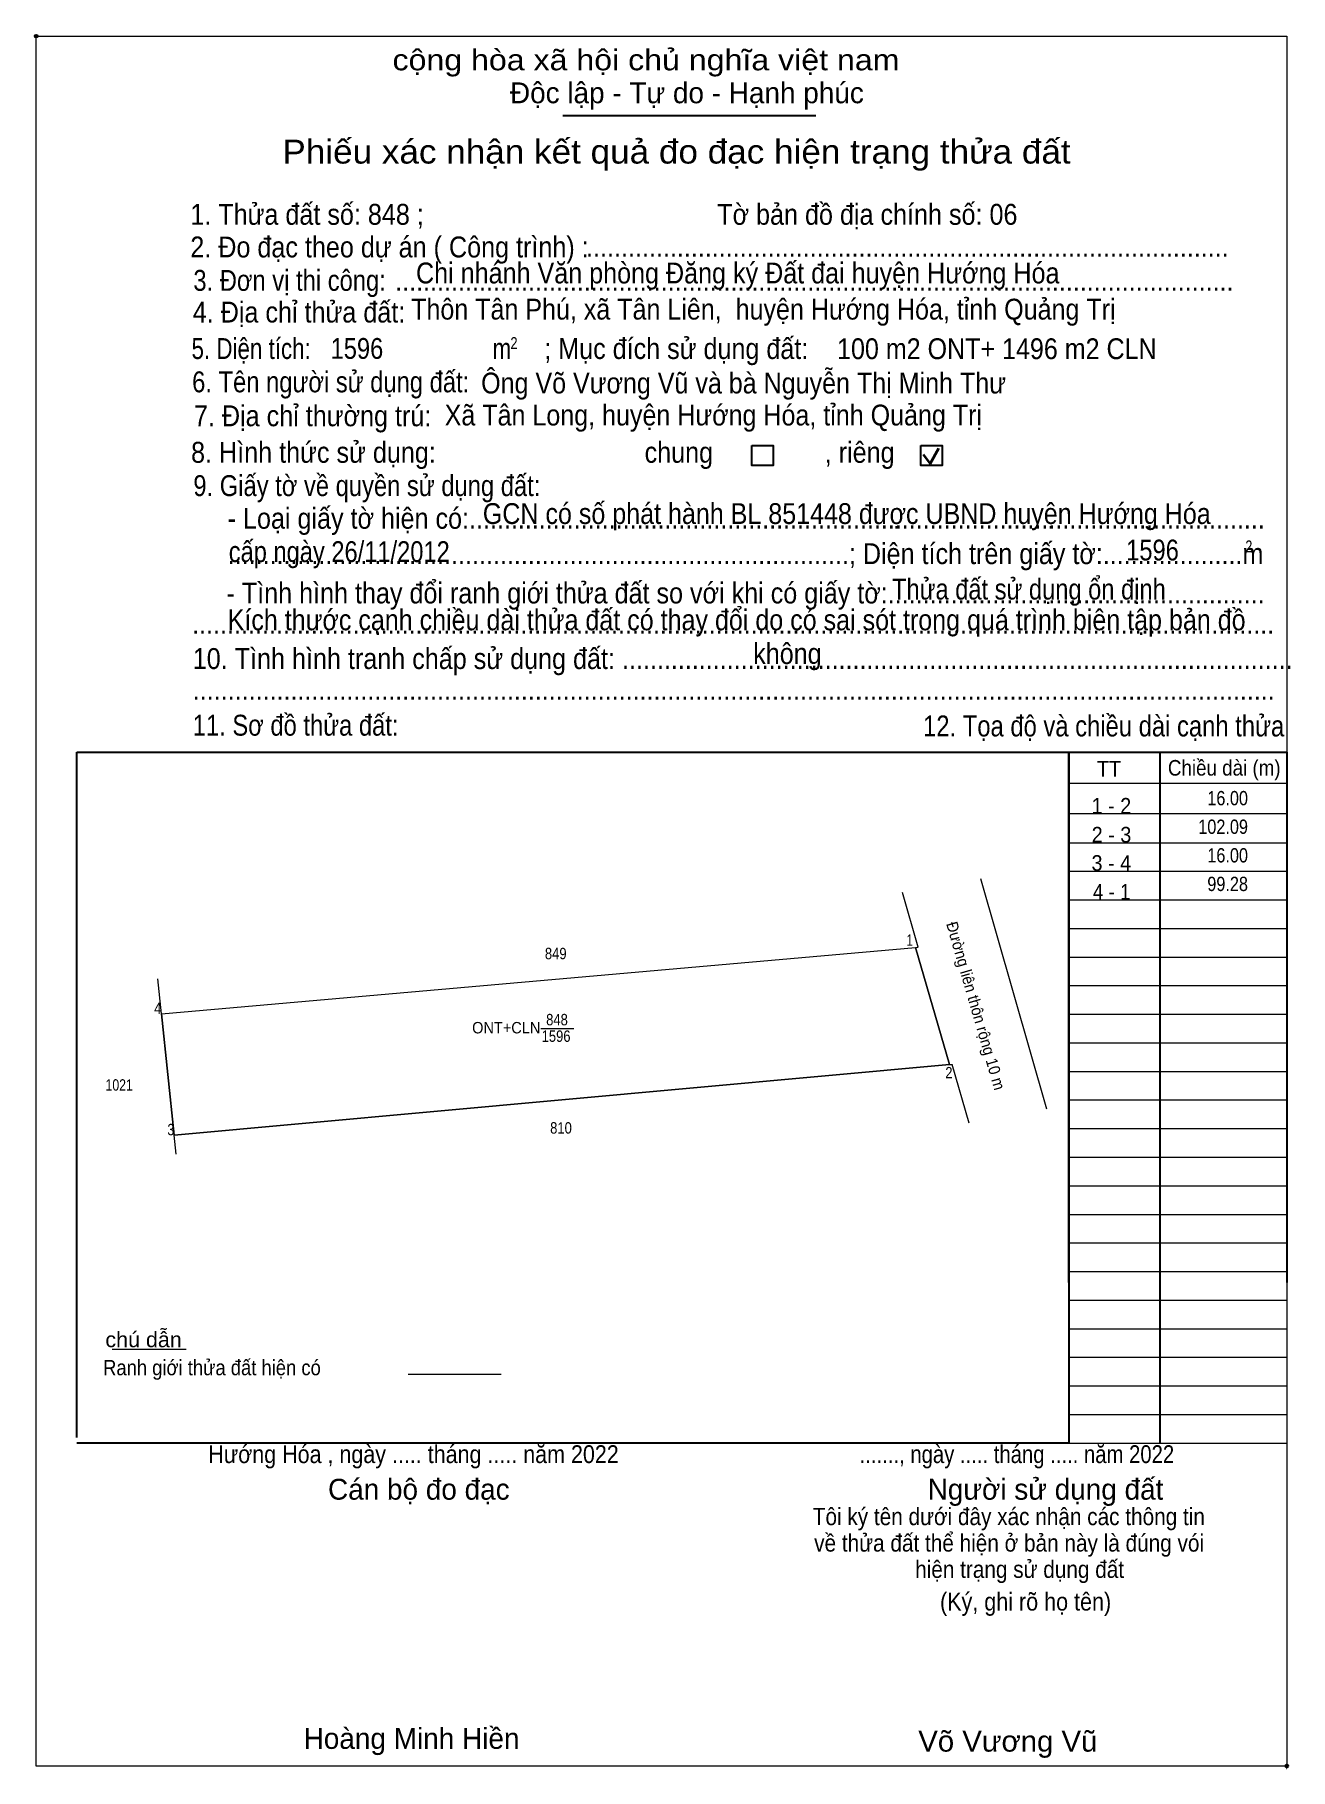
# Model space of a CAD drawing. Header units: metres. Extents: x 548978 to 549675, y 1838861 to 1839105.
# Drawn here: x 548978.2 to 549142.8, y 1838877.6 to 1839105.1 of the extents above; entities that cross this region are included whole.
import ezdxf
from ezdxf.enums import TextEntityAlignment as Align

# ---------------------------------------------------------------- set-up
doc = ezdxf.new("R2010")
doc.units = ezdxf.units.M
doc.header["$LTSCALE"] = 0.72
doc.header["$PDMODE"] = 32
doc.header["$PDSIZE"] = 0.36
for name, color, linetype, lineweight in [('1', 7, 'Continuous', 13), ('10', 7, 'Continuous', 13), ('15', 7, 'Continuous', 13), ('17', 7, 'Continuous', 13), ('18', 7, 'Continuous', 13), ('2', 7, 'Continuous', 25), ('27', 7, 'Continuous', 13), ('30', 7, 'Continuous', 13), ('6', 7, 'Continuous', 13), ('63', 7, 'Continuous', 13)]:
    doc.layers.add(name, color=color, linetype=linetype, lineweight=lineweight)
doc.layers.add('13', color=7, linetype='Continuous')

msp = doc.modelspace()

# ---------------------------------------------------------------- texts
at = {"layer": '1'}
for s, width, p in [('849', 0.85, (549046.505, 1838983.84)), ('ONT+CLN', 0.95, (549040.015, 1838974.11)), ('848', 0.85, (549046.67, 1838975.17)), ('1596', 0.85, (549046.55, 1838973))]:
    msp.add_text(s, height=1.5, dxfattribs=dict(at, width=width)).set_placement(p, align=Align.CENTER)
at = {"layer": '10'}
for s, height, width, p in [('1 - 2', 2.046, 0.95, (549119.38, 1839002.94)), ('2 - 3', 2.046, 0.95, (549119.39, 1838999.15)), ('3 - 4', 2.046, 0.95, (549119.37, 1838995.44)), ('4 - 1', 2.05, 0.9, (549119.42, 1838991.66))]:
    msp.add_text(s, height=height, dxfattribs=dict(at, width=width)).set_placement(p, align=Align.CENTER)
at = {"layer": '13', "width": 0.8}
msp.add_text('1021', height=1.5, dxfattribs=at).set_placement((548989.25, 1838966.6), align=Align.CENTER)
at = {"layer": '18', "width": 0.85}
msp.add_text('810', height=1.5, dxfattribs=at).set_placement((549047.195, 1838960.97), align=Align.CENTER)
at = {"layer": '2'}
for s, height, width, p in [('cộng hòa xã hội chủ nghĩa việt nam', 2.738, 1.15, (549025.1, 1839100.42)), ('1. Thửa đất số: 848 ;                                          Tờ bản đồ địa chính số: 06', 2.74, 0.9, (548998.58, 1839080.16)), ('2. Đo đạc theo dự án ( Công trình) : ', 2.74, 0.9, (548998.58, 1839075.88)), ('Chi nhánh Văn phòng Đăng ký Đất đai huyện Hướng Hóa', 2.737, 0.9, (549028.18, 1839072.47)), ('............................................................................................', 2.74, 0.9, (549050.48, 1839075.96)), ('3. Đơn vị thi công:', 2.74, 0.85, (548998.98, 1839071.5)), ('4. Địa chỉ thửa đất:', 2.74, 0.9, (548998.9, 1839067.34)), ('........................................................................................................................', 2.74, 0.9, (549025.45, 1839071.5)), ('Thôn Tân Phú, xã Tân Liên,  huyện Hướng Hóa, tỉnh Quảng Trị', 2.73, 0.9, (549027.54, 1839067.73)), ('; Mục đích sử dụng đất:', 2.738, 0.9, (549045, 1839062.56)), ('5. Diện tích:', 2.74, 0.8, (548998.74, 1839062.56)), ('1596', 2.73, 0.85, (549016.98, 1839062.58)), ('m', 2.738, 0.8, (549038.22, 1839062.56)), ('2', 1.564, 0.8, (549040.56, 1839063.86)), ('100 m2 ONT+ 1496 m2 CLN', 2.73, 0.9, (549083.4, 1839062.54)), ('6. Tên người sử dụng đất:', 2.74, 0.85, (548998.82, 1839058.19)), ('Ông Võ Vương Vũ và bà Nguyễn Thị Minh Thư', 2.73, 0.9, (549036.72, 1839058.04)), ('7. Địa chỉ thường trú:', 2.74, 0.9, (548999.06, 1839053.74)), ('Xã Tân Long, huyện Hướng Hóa, tỉnh Quảng Trị', 2.73, 0.9, (549031.94, 1839053.84)), ('8. Hình thức sử dụng:', 2.74, 0.9, (548998.68, 1839048.95)), ('chung                , riêng', 2.738, 0.9, (549058.16, 1839048.95)), ('9. Giấy tờ về quyền sử dụng đất:', 2.74, 0.85, (548998.98, 1839044.58)), ('     - Loại giấy tờ hiện có:..................................................................................................................', 2.738, 0.9, (548998.9, 1839040.3)), ('GCN có số phát hành BL 851448 được UBND huyện Hướng Hóa ', 2.73, 0.9, (549036.94, 1839040.92)), ('cấp ngày 26/11/2012', 2.73, 0.85, (549003.62, 1839035.93)), ('     .........................................................................................; Diện tích trên giấy tờ:....................m', 2.738, 0.9, (548998.9, 1839035.66)), ('1596', 2.73, 0.85, (549121.32, 1839036.14)), ('2', 1.564, 0.8, (549136.94, 1839037.2)), ('     - Tình hình thay đổi ranh giới thửa đất so với khi có giấy tờ:......................................................', 2.738, 0.9, (548998.75, 1839030.5)), ('Thửa đất sử dụng ổn định', 2.73, 0.85, (549090.61, 1839031.01)), ('Kích thước cạnh chiều dài thửa đất có thay đổi do có sai sót trong quá trình biên tập bản đồ', 2.73, 0.9, (549003.48, 1839026.98)), ('...........................................................................................................................................................', 2.738, 0.9, (548998.82, 1839026.52)), ('10. Tình hình tranh chấp sử dụng đất: ................................................................................................', 2.74, 0.9, (548998.9, 1839021.9)), ('không', 2.738, 0.9, (549072.4, 1839022.56)), ('...........................................................................................................................................................', 2.738, 0.9, (548998.9, 1839017.86)), ('11. Sơ đồ thửa đất:', 2.74, 0.85, (548998.9, 1839013.16)), ('12. Tọa độ và chiều dài cạnh thửa', 2.745, 0.85, (549094.68, 1839013.06)), ('Hướng Hóa , ngày ..... tháng ..... năm 2022', 2.34, 0.9, (549000.94, 1838917.76)), ('......., ngày ..... tháng ..... năm 2022', 2.34, 0.85, (549086.36, 1838917.76)), ('(Ký, ghi rõ họ tên)', 2.347, 0.9, (549096.9, 1838898.42)), ('Võ Vương Vũ', 2.74, 1.05, (549094.05, 1838879.92))]:
    msp.add_text(s, height=height, dxfattribs=dict(at, width=width)).set_placement(p)
for s, height, p in [('Độc lập - Tự do - Hạnh phúc', 2.738, (549040.5, 1839096.1)), ('Cán bộ đo đạc', 2.738, (549016.64, 1838912.96)), ('Người sử dụng đất', 2.738, (549095.28, 1838912.96)), ('Hoàng Minh Hiền', 2.74, (549013.44, 1838880.28))]:
    msp.add_text(s, height=height, dxfattribs=at).set_placement(p)
for s, height, width, p in [('Phiếu xác nhận kết quả đo đạc hiện trạng thửa đất', 3.129, 1.1, (549062.345, 1839088.19)), ('Tôi ký tên dưới đây xác nhận các thông tin', 2.262, 0.9, (549105.93, 1838909.62)), ('về thửa đất thể hiện ở bản này là đúng vói', 2.262, 0.9, (549105.965, 1838906.15)), ('hiện trạng sử dụng đất', 2.262, 0.9, (549107.34, 1838902.7))]:
    msp.add_text(s, height=height, dxfattribs=dict(at, width=width)).set_placement(p, align=Align.CENTER)
msp.add_text('.', height=0.782, dxfattribs=at).set_placement((549142.354, 1838877.6), align=Align.CENTER)
at = {"layer": '30'}
for s, height, width, p in [('TT', 2.04, 0.95, (549117.48, 1839007.8)), ('Chiều dài (m)', 2.046, 0.9, (549126.79, 1839007.92))]:
    msp.add_text(s, height=height, dxfattribs=dict(at, width=width)).set_placement(p)
at = {"layer": '6'}
for s, width, p in [('chú dẫn', 1.05, (548987.44, 1838932.96)), ('Ranh giới thửa đất hiện có ', 0.9, (548987.14, 1838929.28))]:
    msp.add_text(s, height=2.005, dxfattribs=dict(at, width=width)).set_placement(p)
at = {"layer": '63'}
for s, height, width, p in [('16.00', 1.875, 0.85, (549137.29, 1839004.03)), ('102.09', 1.875, 0.85, (549137.29, 1839000.28)), ('16.00', 1.875, 0.85, (549137.29, 1838996.53)), ('99.28', 1.875, 0.85, (549137.29, 1838992.78)), (' 1', 1.5, 0.75, (549093.34, 1838985.6)), (' 4', 1.5, 0.85, (548994.79, 1838976.66)), (' 2', 1.5, 0.85, (549098.54, 1838968.21)), (' 3', 1.5, 0.8, (548996.47, 1838960.75))]:
    msp.add_text(s, height=height, dxfattribs=dict(at, width=width)).set_placement(p, align=Align.RIGHT)
at = {"layer": '63', "width": 0.95}
msp.add_text('Đường liên thôn rộng 10 m', height=1.5, rotation=286.147, dxfattribs=at).set_placement((549100.869, 1838977.524), align=Align.CENTER)

# ---------------------------------------------------------------- linework, layer by layer
at = {"layer": '1'}
msp.add_lwpolyline([(549093.69, 1838985.39), (549098.14, 1838970.02), (548996.47, 1838960.75), (548994.79, 1838976.66)], close=True, dxfattribs=at)
at = {"layer": '10'}
msp.add_line((548994.79, 1838976.66), (549093.69, 1838985.39), dxfattribs=at)
at = {"layer": '15'}
for p, q in [((549093.69, 1838985.39), (549094.05, 1838985.42)), ((549098.14, 1838970.02), (549098.5, 1838970.05))]:
    msp.add_line(p, q, dxfattribs=at)
at = {"layer": '17'}
msp.add_line((548988.34, 1838932.68), (548998.02, 1838932.68), dxfattribs=at)
at = {"layer": '18'}
for p, q in [((549094.05, 1838985.42), (549091.96, 1838992.61)), ((549098.14, 1838970.02), (549093.69, 1838985.39)), ((548994.79, 1838976.66), (548994.31, 1838981.28)), ((548996.47, 1838960.75), (549098.14, 1838970.02)), ((549100.73, 1838962.36), (549098.5, 1838970.05)), ((548996.73, 1838958.29), (548996.47, 1838960.75))]:
    msp.add_line(p, q, dxfattribs=at)
at = {"layer": '2'}
for p, q in [((549047.44, 1839094.51), (549080.61, 1839094.51)), ((548983.69, 1839011.01), (549113.81, 1839011.01)), ((548983.69, 1838921.12), (548983.69, 1839011.01)), ((549113.81, 1839011.01), (549113.81, 1838920.38)), ((549113.81, 1838920.38), (548983.69, 1838920.38))]:
    msp.add_line(p, q, dxfattribs=at)
at = {"layer": '2', "lineweight": 35}
for p, q in [((549094.69, 1839050.05), (549095.63, 1839048.83)), ((549095.63, 1839048.83), (549096.76, 1839050.87))]:
    msp.add_line(p, q, dxfattribs=at)
at = {"layer": '2', "lineweight": 13}
msp.add_lwpolyline([(548978.35, 1839104.91), (549142.38, 1839104.91), (549142.38, 1838878.03), (548978.35, 1838878.03)], close=True, dxfattribs=at)
at = {"layer": '2'}
for points in [[(549072.21, 1839051.22), (549075.02, 1839051.22), (549075.02, 1839048.59), (549072.21, 1839048.59)], [(549094.37, 1839051.22), (549097.19, 1839051.22), (549097.19, 1839048.59), (549094.37, 1839048.59)]]:
    msp.add_lwpolyline(points, close=True, dxfattribs=at)
for p in [(548978.35, 1839104.91), (549142.38, 1838878.03)]:
    msp.add_point(p, dxfattribs=at)
at = {"layer": '27'}
msp.add_line((549102.2, 1838994.43), (549110.85, 1838964.23), dxfattribs=at)
at = {"layer": '30', "lineweight": 25}
for p, q in [((549113.81, 1838941.44), (549113.81, 1839011.01)), ((549125.75, 1839011.01), (549125.75, 1838920.38))]:
    msp.add_line(p, q, dxfattribs=at)
at = {"layer": '30'}
for p, q in [((549113.81, 1839006.92), (549142.38, 1839006.92)), ((549113.81, 1839002.94), (549142.38, 1839002.94)), ((549113.74, 1838999.12), (549142.31, 1838999.12)), ((549113.81, 1838995.39), (549142.38, 1838995.39)), ((549113.81, 1838991.63), (549142.38, 1838991.63)), ((549113.81, 1838987.88), (549142.38, 1838987.88)), ((549113.81, 1838984.13), (549142.38, 1838984.13)), ((549113.81, 1838980.38), (549142.38, 1838980.38)), ((548994.79, 1838976.66), (548996.47, 1838960.75)), ((549113.81, 1838976.63), (549142.38, 1838976.63)), ((549113.81, 1838972.88), (549142.38, 1838972.88)), ((549113.81, 1838969.13), (549142.38, 1838969.13)), ((549113.81, 1838965.38), (549142.38, 1838965.38)), ((549113.81, 1838961.63), (549142.38, 1838961.63)), ((549113.81, 1838957.88), (549142.38, 1838957.88)), ((549113.81, 1838954.13), (549142.38, 1838954.13)), ((549113.81, 1838950.38), (549142.38, 1838950.38)), ((549113.81, 1838946.63), (549142.38, 1838946.63)), ((549113.81, 1838942.88), (549142.38, 1838942.88)), ((549113.81, 1838939.13), (549142.38, 1838939.13)), ((549113.81, 1838935.38), (549142.38, 1838935.38)), ((549113.81, 1838935.37), (549142.38, 1838935.37)), ((549113.81, 1838931.63), (549142.38, 1838931.63)), ((549113.81, 1838927.88), (549142.38, 1838927.88)), ((549113.81, 1838924.13), (549142.38, 1838924.13)), ((549113.81, 1838920.38), (549142.38, 1838920.38))]:
    msp.add_line(p, q, dxfattribs=at)
at = {"layer": '30', "lineweight": 25}
msp.add_lwpolyline([(549113.81, 1839011.01), (549142.38, 1839011.01), (549142.38, 1838941.44)], dxfattribs=at)
at = {"layer": '6'}
msp.add_line((549027.13, 1838929.42), (549039.34, 1838929.42), dxfattribs=at)
at = {"layer": '63'}
msp.add_line((549044.53, 1838974.77), (549048.89, 1838974.77), dxfattribs=at)

msp.set_redraw_order([(e.dxf.handle, doc.entitydb.next_handle()) for e in msp.query("TEXT MTEXT ATTDEF DIMENSION ARC_DIMENSION")])  # texts and dimensions are drawn at this point

doc.saveas('drawing.dxf')
